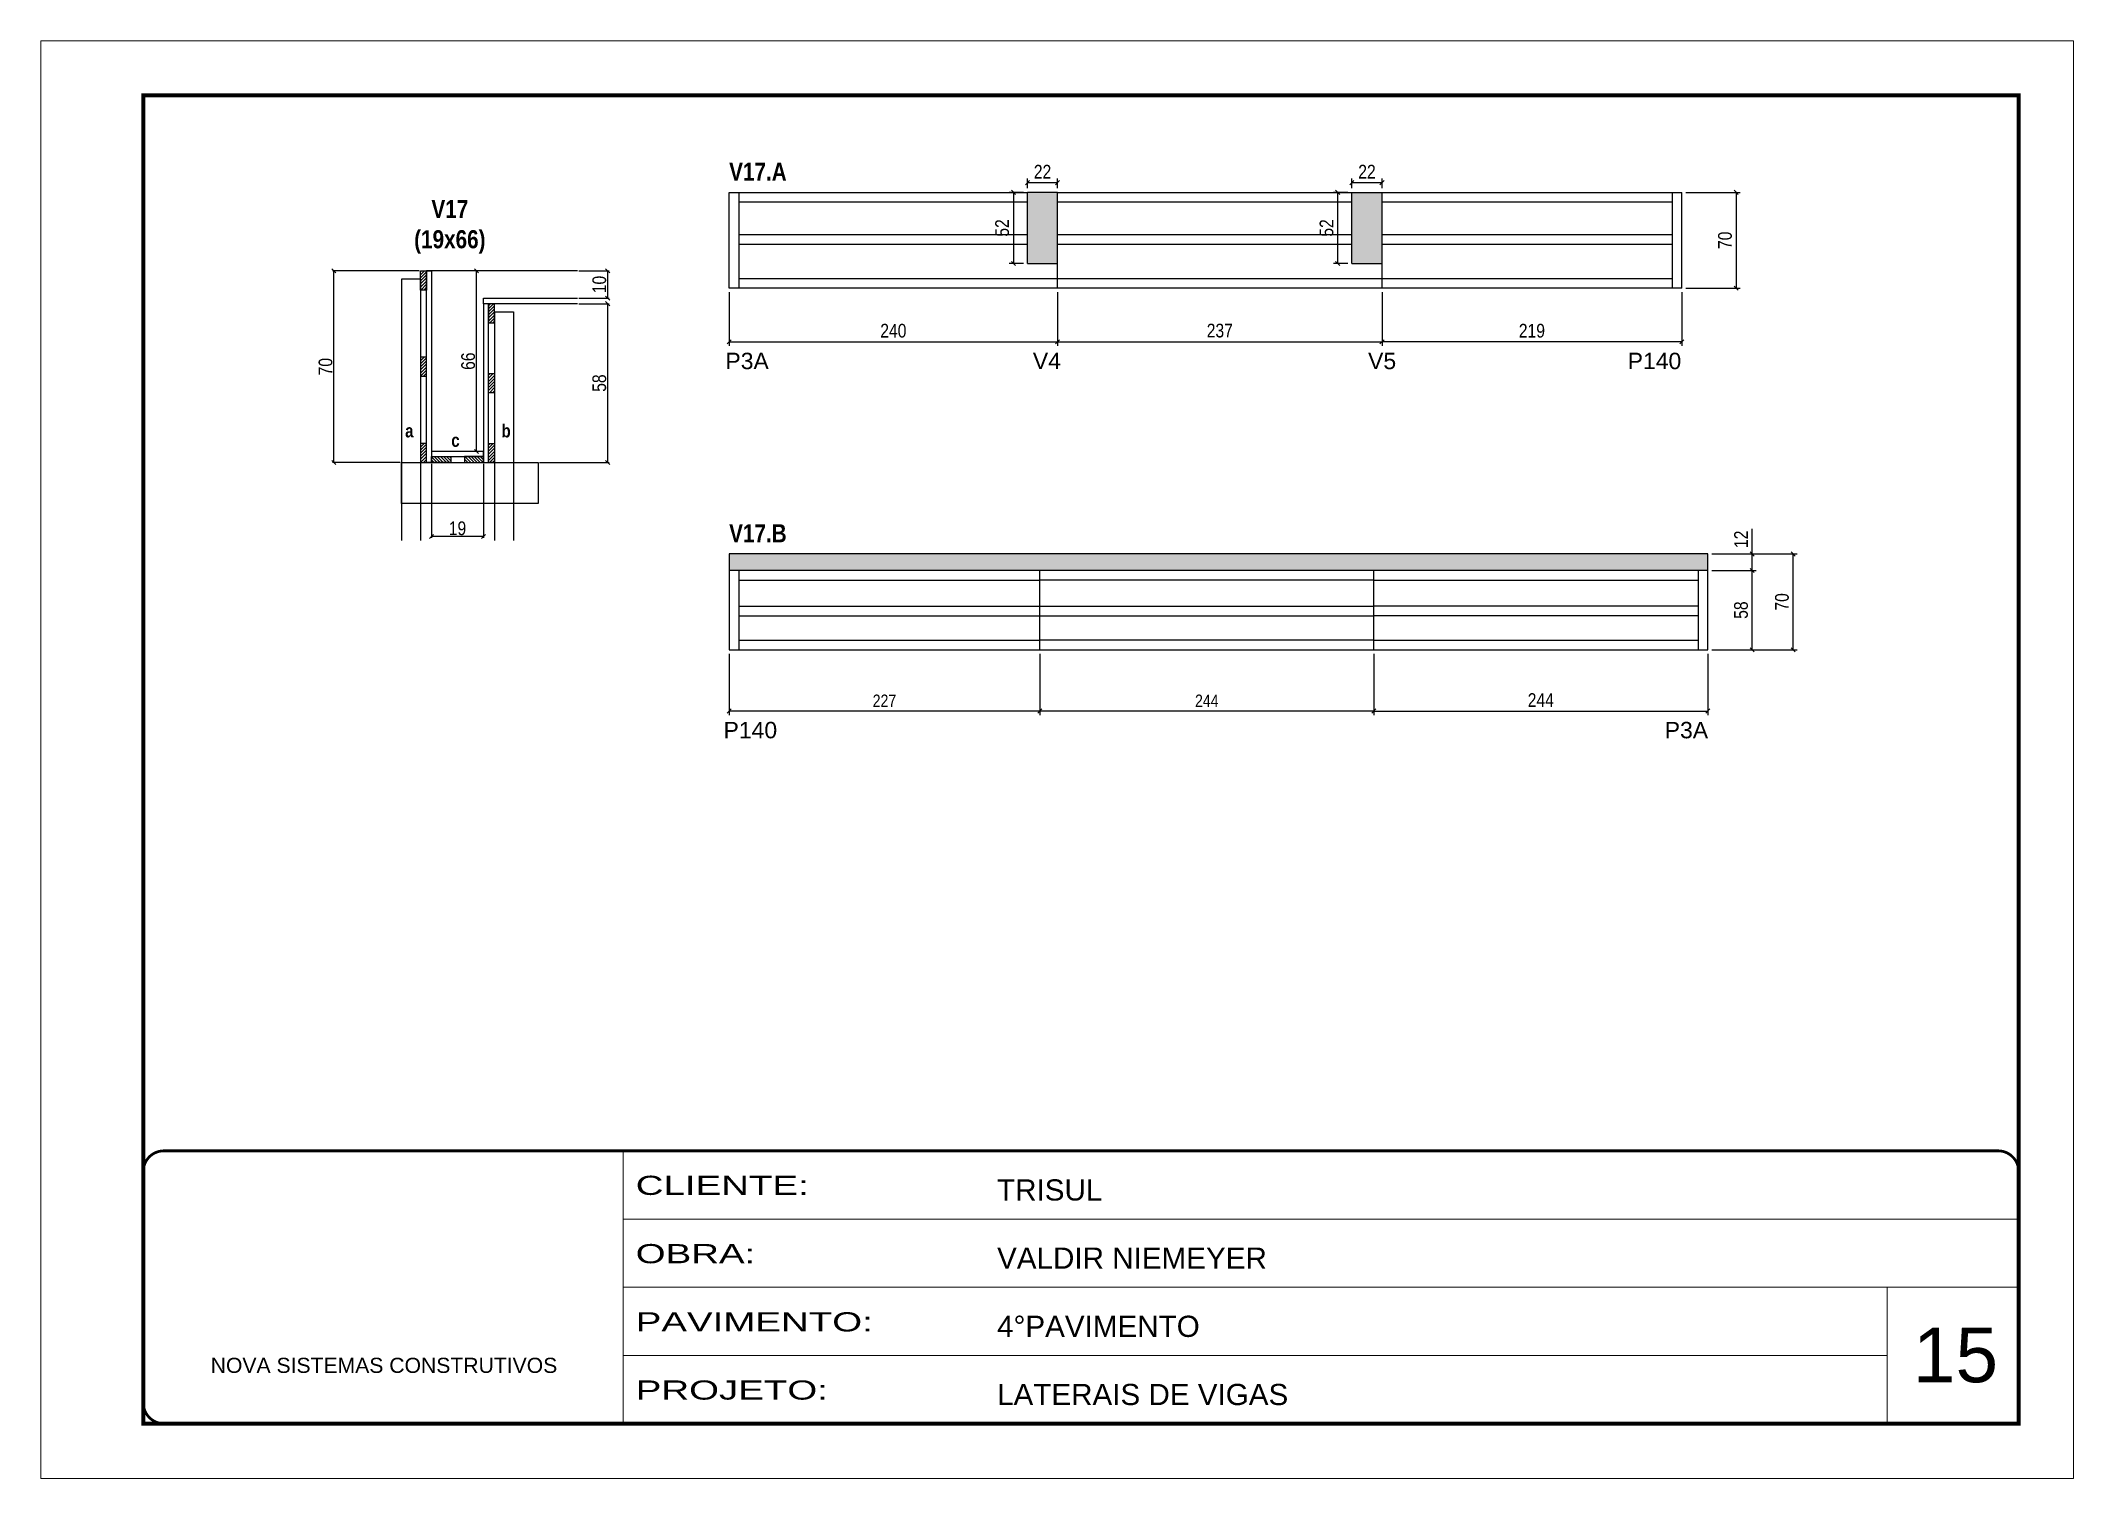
# Model space of a CAD drawing. Extents: x 3330 to 22105, y 1197 to 30204.
# Drawn here: x 16030 to 17515, y 25317 to 26367 of the extents above; entities that cross this region are included whole.
import ezdxf

# ---------------------------------------------------------------- set-up
doc = ezdxf.new("R2010")
doc.units = 0
doc.linetypes.add('CONTINUO', pattern=[0])
doc.linetypes.add('DASHED', pattern=[0.75, 0.5, -0.25])
for name, color, linetype in [('5', 5, 'Continuous'), ('COTA', 241, 'Continuous'), ('detalhes', 4, 'Continuous'), ('NOMENCLATURA', 7, 'Continuous'), ('Painéis', 200, 'Continuous'), ('SARR_2.2x7', 40, 'Continuous')]:
    doc.layers.add(name, color=color, linetype=linetype)
for name, color, linetype, lineweight in [('CARIMBO', 255, 'Continuous', 9), ('CONCRETO', 251, 'Continuous', 25), ('Folhas', 255, 'Continuous', 9), ('SARRAFO DE PRESSAO', 251, 'DASHED', 9)]:
    doc.layers.add(name, color=color, linetype=linetype, lineweight=lineweight)
doc.styles.add('ARIAL', font='arial.ttf')
doc.styles.add('COTA TECNICA', font='techl___.ttf', dxfattribs={"height": 10})
doc.styles.add('COTA TECNICA 2X', font='techl___.ttf', dxfattribs={"height": 10})
doc.styles.add('COTA TECNICA-50', font='techl___.ttf', dxfattribs={"height": 9})
doc.styles.get("Standard").update_dxf_attribs({"font": 'arial.ttf'})
doc.styles.add('TECNICA', font='techb___.ttf', dxfattribs={"height": 10})
doc.styles.add('Tecnologia', font='')
doc.styles.get('Tecnologia').set_extended_font_data('Forgotten Futurist')
doc.dimstyles.new('COTA PAINEL-50', dxfattribs={"dimtxt": 9, "dimasz": 3, "dimexe": 3, "dimexo": 3, "dimgap": 3, "dimtad": 1, "dimdec": 1, "dimzin": 12, "dimdsep": 46, "dimtxsty": 'COTA TECNICA-50', "dimblk1": 'OBLIQUE', "dimblk2": 'OBLIQUE', "dimsah": 1, "dimcen": 0.9, "dimclrd": 4, "dimclre": 4, "dimclrt": 240, "dimadec": 1, "dimazin": 3, "dimtfac": 1, "dimtdec": 1, "dimtmove": 0, "dimatfit": 3, "dimfxl": 1, "dimtolj": 1, "dimtzin": 12, "dimarcsym": 0})
doc.dimstyles.new('PAINEL', dxfattribs={"dimtxt": 10, "dimasz": 3, "dimexe": 3, "dimexo": 3, "dimgap": 3, "dimtad": 1, "dimdec": 1, "dimzin": 12, "dimdsep": 46, "dimtxsty": 'COTA TECNICA', "dimblk1": 'OBLIQUE', "dimblk2": 'OBLIQUE', "dimsah": 1, "dimcen": 0.9, "dimclrd": 4, "dimclre": 4, "dimclrt": 240, "dimadec": 1, "dimazin": 3, "dimtfac": 1, "dimtdec": 1, "dimtmove": 0, "dimatfit": 3, "dimfxl": 1, "dimtolj": 1, "dimtzin": 12, "dimarcsym": 0})
doc.dimstyles.new('SECAO', dxfattribs={"dimscale": 0.333333, "dimtxt": 5, "dimasz": 9, "dimexe": 3, "dimexo": 3, "dimgap": 3, "dimtad": 1, "dimdec": 1, "dimlfac": 0.5, "dimzin": 12, "dimdsep": 46, "dimtxsty": 'COTA TECNICA 2X', "dimblk1": 'OBLIQUE', "dimblk2": 'OBLIQUE', "dimsah": 1, "dimcen": 0.9, "dimclrd": 4, "dimclre": 4, "dimclrt": 240, "dimadec": 1, "dimazin": 3, "dimtfac": 1, "dimtdec": 1, "dimtmove": 0, "dimatfit": 3, "dimfxl": 1, "dimtolj": 1, "dimtzin": 12, "dimarcsym": 0})
pattern_1 = [(135, (49550.6596, -97452.8926), (-1.122532015, -1.122532015), [])]

msp = doc.modelspace()

# ---------------------------------------------------------------- texts
at = {"layer": '5', "linetype": 'Continuous'}
for s, p in [('P3A', (16529.82, 26127.48)), ('V4', (16754.42, 26127.48)), ('V5', (16999.33, 26127.48)), ('P140', (17188.98, 26127.48)), ('P140', (16528.46, 25857.88)), ('P3A', (17216.05, 25857.88))]:
    msp.add_text(s, height=12, rotation=359.99996, dxfattribs=at).set_placement(p)
at = {"layer": 'CARIMBO', "style": 'ARIAL'}
msp.add_text('15', height=40, dxfattribs=at).set_placement((17397.42, 25387.54))
at = {"layer": 'detalhes', "style": 'TECNICA'}
for s, p in [('a', (16295.82, 26077.65)), ('c', (16329.53, 26070.75)), ('b', (16366.21, 26077.64))]:
    msp.add_text(s, height=9.6, dxfattribs=at).set_placement(p)
at = {"layer": 'NOMENCLATURA', "style": 'TECNICA'}
for s, p in [('V17.A', (16532.54, 26265.1)), ('V17.B', (16532.54, 26001.01))]:
    msp.add_text(s, height=13.2, dxfattribs=at).set_placement(p)
at = {"layer": 'NOMENCLATURA', "insert": (16328.49, 26250.97), "char_height": 13.2, "attachment_point": 2, "style": 'TECNICA'}
msp.add_mtext_dynamic_manual_height_columns('V17\\P(19x66)', width=300.2766, gutter_width=1, heights=[0], dxfattribs=at)

# ---------------------------------------------------------------- blocks, each defined once
blk = doc.blocks.new('9999999999')
at = {"color": 30, "linetype": 'CONTINUO'}
for p, q in [((98564.6, 34230.2), (98564.6, 34429.4)), ((98564.6, 34379.6), (99584, 34379.6)), ((98564.6, 34329.8), (99488, 34329.8)), ((99584, 34329.8), (99488, 34329.8)), ((99488, 34329.8), (99488, 34230.2)), ((98564.6, 34280), (99488, 34280))]:
    blk.add_line(p, q, dxfattribs=at)
at = {"color": 30, "linetype": 'CONTINUO', "const_width": 2}
blk.add_lwpolyline([(99584, 34230.2), (99584, 34414.4, 0.414214), (99569, 34429.4), (98229, 34429.4, 0.414214), (98214, 34414.4), (98214, 34245.2, 0.414214), (98229, 34230.2), (99584, 34230.2)], format="xyb", dxfattribs=at)
at = {"layer": 'Folhas'}
blk.add_lwpolyline([(98139, 34190.2), (99624, 34190.2), (99624, 35240.2), (98139, 35240.2)], close=True, dxfattribs=at)
at = {"layer": 'Folhas', "color": 30, "const_width": 3}
blk.add_lwpolyline([(98214, 34230.2), (99584, 34230.2), (99584, 35200.2), (98214, 35200.2)], close=True, dxfattribs=at)
at = {"color": 7, "linetype": 'Continuous', "ltscale": 5, "style": 'ARIAL'}
for s, height, p in [('TRISUL', 15.48, (98837.7, 34393.1)), ('VALDIR NIEMEYER', 15.483, (98837.7, 34343.3)), ('4°PAVIMENTO', 15.483, (98837.7, 34293.5)), ('NOVA SISTEMAS CONSTRUTIVOS', 11.059, (98263.2, 34267.2)), ('LATERAIS DE VIGAS', 15.483, (98837.7, 34243.7))]:
    blk.add_text(s, height=height, dxfattribs=at).set_placement(p)
at = {"layer": 'Folhas', "color": 7, "style": 'Tecnologia', "width": 1.5}
for s, p in [('CLIENTE:', (98573.7, 34397.2)), ('OBRA:', (98573.7, 34347.3)), ('PAVIMENTO:', (98573.7, 34297.5)), ('PROJETO:', (98573.7, 34247.7))]:
    blk.add_text(s, height=14, dxfattribs=at).set_placement(p)
blk = doc.blocks.new('_Oblique')
at = {"color": 0, "linetype": 'ByBlock', "lineweight": -2}
blk.add_line((-0.5, -0.5), (0.5, 0.5), dxfattribs=at)
blk = doc.blocks.new('*D565')
at = {"layer": 'COTA', "color": 4, "lineweight": -2, "transparency": 16777216}
for p, q in [((16315.1, 26058.3), (16315.1, 26004.2)), ((16353.1, 26058.3), (16353.1, 26004.2)), ((16353.1, 26005.2), (16315.1, 26005.2))]:
    blk.add_line(p, q, dxfattribs=at)
at = {"layer": 'Defpoints', "color": 0, "transparency": 16777216}
for p in [(16315.1, 26059.3), (16353.1, 26059.3), (16315.1, 26005.2)]:
    blk.add_point(p, dxfattribs=at)
at = {"layer": 'COTA', "color": 4, "lineweight": -2, "transparency": 16777216, "xscale": 3, "yscale": 3, "zscale": 3, "rotation": 180}
blk.add_blockref('_Oblique', (16315.1, 26005.2), dxfattribs=at)
at = {"layer": 'COTA', "color": 4, "lineweight": -2, "transparency": 16777216, "xscale": 3, "yscale": 3, "zscale": 3}
blk.add_blockref('_Oblique', (16353.1, 26005.2), dxfattribs=at)
at = {"layer": 'COTA', "color": 240, "transparency": 16777216, "insert": (16334.1, 26011.2), "char_height": 10, "attachment_point": 5, "style": 'COTA TECNICA 2X'}
blk.add_mtext('\\A1;19', dxfattribs=at)
blk = doc.blocks.new('*D567')
at = {"layer": 'COTA', "color": 4, "lineweight": -2, "transparency": 16777216}
for p, q in [((16352.1, 26199.3), (16347, 26199.3)), ((16348, 26067.3), (16348, 26199.3)), ((16352.1, 26067.3), (16347, 26067.3))]:
    blk.add_line(p, q, dxfattribs=at)
at = {"layer": 'Defpoints', "color": 0, "transparency": 16777216}
for p in [(16348, 26199.3), (16353.1, 26199.3), (16353.1, 26067.3)]:
    blk.add_point(p, dxfattribs=at)
at = {"layer": 'COTA', "color": 4, "lineweight": -2, "transparency": 16777216, "xscale": 3, "yscale": 3, "zscale": 3}
for p, rotation in [((16348, 26199.3), 90), ((16348, 26067.3), 270)]:
    blk.add_blockref('_Oblique', p, dxfattribs=dict(at, rotation=rotation))
at = {"layer": 'COTA', "color": 240, "transparency": 16777216, "insert": (16341.9, 26133.3), "char_height": 10, "attachment_point": 5, "rotation": 90, "style": 'COTA TECNICA 2X'}
blk.add_mtext('\\A1;66', dxfattribs=at)
blk = doc.blocks.new('*D568')
at = {"layer": 'COTA', "color": 4, "lineweight": -2, "transparency": 16777216}
for p, q in [((16422.8, 26175.3), (16444.8, 26175.3)), ((16443.8, 26059.3), (16443.8, 26175.3)), ((16394, 26059.3), (16444.8, 26059.3))]:
    blk.add_line(p, q, dxfattribs=at)
at = {"layer": 'Defpoints', "color": 0, "transparency": 16777216}
for p in [(16421.8, 26175.3), (16443.8, 26175.3), (16393, 26059.3)]:
    blk.add_point(p, dxfattribs=at)
at = {"layer": 'COTA', "color": 4, "lineweight": -2, "transparency": 16777216, "xscale": 3, "yscale": 3, "zscale": 3}
for p, rotation in [((16443.8, 26175.3), 90), ((16443.8, 26059.3), 270)]:
    blk.add_blockref('_Oblique', p, dxfattribs=dict(at, rotation=rotation))
at = {"layer": 'COTA', "color": 240, "transparency": 16777216, "insert": (16437.7, 26117.3), "char_height": 10, "attachment_point": 5, "rotation": 90, "style": 'COTA TECNICA 2X'}
blk.add_mtext('\\A1;58', dxfattribs=at)
blk = doc.blocks.new('*D569')
at = {"layer": 'COTA', "color": 4, "lineweight": -2, "transparency": 16777216}
for p, q in [((16422.8, 26199.3), (16444.8, 26199.3)), ((16443.8, 26179.3), (16443.8, 26199.3)), ((16422.8, 26179.3), (16444.8, 26179.3))]:
    blk.add_line(p, q, dxfattribs=at)
at = {"layer": 'Defpoints', "color": 0, "transparency": 16777216}
for p in [(16421.8, 26199.3), (16443.8, 26199.3), (16421.8, 26179.3)]:
    blk.add_point(p, dxfattribs=at)
at = {"layer": 'COTA', "color": 4, "lineweight": -2, "transparency": 16777216, "xscale": 3, "yscale": 3, "zscale": 3}
for p, rotation in [((16443.8, 26199.3), 90), ((16443.8, 26179.3), 270)]:
    blk.add_blockref('_Oblique', p, dxfattribs=dict(at, rotation=rotation))
at = {"layer": 'COTA', "color": 240, "transparency": 16777216, "insert": (16437.7, 26189.3), "char_height": 10, "attachment_point": 5, "rotation": 90, "style": 'COTA TECNICA 2X'}
blk.add_mtext('\\A1;10', dxfattribs=at)
blk = doc.blocks.new('*D570')
at = {"layer": 'COTA', "color": 4, "linetype": 'ByBlock', "lineweight": -2, "transparency": 16777216}
for p, q in [((16532.5, 26183.6), (16532.5, 26144.4)), ((16772.5, 26183.6), (16772.5, 26144.4)), ((16532.5, 26147.4), (16772.5, 26147.4))]:
    blk.add_line(p, q, dxfattribs=at)
at = {"layer": 'Defpoints', "color": 0, "linetype": 'ByBlock', "transparency": 16777216}
for p in [(16532.5, 26186.6), (16772.5, 26186.6), (16772.5, 26147.4)]:
    blk.add_point(p, dxfattribs=at)
at = {"layer": 'COTA', "color": 4, "linetype": 'ByBlock', "lineweight": -2, "transparency": 16777216, "xscale": 3, "yscale": 3, "zscale": 3, "rotation": 180}
blk.add_blockref('_Oblique', (16532.5, 26147.4), dxfattribs=at)
at = {"layer": 'COTA', "color": 4, "linetype": 'ByBlock', "lineweight": -2, "transparency": 16777216, "xscale": 3, "yscale": 3, "zscale": 3}
blk.add_blockref('_Oblique', (16772.5, 26147.4), dxfattribs=at)
at = {"layer": 'COTA', "color": 240, "linetype": 'ByBlock', "transparency": 16777216, "insert": (16652.5, 26155.5), "char_height": 10, "attachment_point": 5, "style": 'COTA TECNICA'}
blk.add_mtext('\\A1;240', dxfattribs=at)
blk = doc.blocks.new('*D571')
at = {"layer": 'COTA', "color": 4, "linetype": 'ByBlock', "lineweight": -2, "transparency": 16777216}
for p, q in [((16772.5, 26183.6), (16772.5, 26144.4)), ((17009.5, 26183.6), (17009.5, 26144.4)), ((16772.5, 26147.4), (17009.5, 26147.4))]:
    blk.add_line(p, q, dxfattribs=at)
at = {"layer": 'Defpoints', "color": 0, "linetype": 'ByBlock', "transparency": 16777216}
for p in [(16772.5, 26186.6), (17009.5, 26186.6), (17009.5, 26147.4)]:
    blk.add_point(p, dxfattribs=at)
at = {"layer": 'COTA', "color": 4, "linetype": 'ByBlock', "lineweight": -2, "transparency": 16777216, "xscale": 3, "yscale": 3, "zscale": 3, "rotation": 180}
blk.add_blockref('_Oblique', (16772.5, 26147.4), dxfattribs=at)
at = {"layer": 'COTA', "color": 4, "linetype": 'ByBlock', "lineweight": -2, "transparency": 16777216, "xscale": 3, "yscale": 3, "zscale": 3}
blk.add_blockref('_Oblique', (17009.5, 26147.4), dxfattribs=at)
at = {"layer": 'COTA', "color": 240, "linetype": 'ByBlock', "transparency": 16777216, "insert": (16891, 26155.6), "char_height": 10, "attachment_point": 5, "style": 'COTA TECNICA'}
blk.add_mtext('\\A1;237', dxfattribs=at)
blk = doc.blocks.new('*D572')
at = {"layer": 'COTA', "color": 4, "linetype": 'ByBlock', "lineweight": -2, "transparency": 16777216}
for p, q in [((17009.5, 26183.6), (17009.5, 26144.4)), ((17228.5, 26183.6), (17228.5, 26144.4)), ((17228.5, 26147.4), (17009.5, 26147.4))]:
    blk.add_line(p, q, dxfattribs=at)
at = {"layer": 'Defpoints', "color": 0, "linetype": 'ByBlock', "transparency": 16777216}
for p in [(17009.5, 26186.6), (17228.5, 26186.6), (17009.5, 26147.4)]:
    blk.add_point(p, dxfattribs=at)
at = {"layer": 'COTA', "color": 4, "linetype": 'ByBlock', "lineweight": -2, "transparency": 16777216, "xscale": 3, "yscale": 3, "zscale": 3, "rotation": 180}
blk.add_blockref('_Oblique', (17009.5, 26147.4), dxfattribs=at)
at = {"layer": 'COTA', "color": 4, "linetype": 'ByBlock', "lineweight": -2, "transparency": 16777216, "xscale": 3, "yscale": 3, "zscale": 3}
blk.add_blockref('_Oblique', (17228.5, 26147.4), dxfattribs=at)
at = {"layer": 'COTA', "color": 240, "linetype": 'ByBlock', "transparency": 16777216, "insert": (17119, 26155.5), "char_height": 10, "attachment_point": 5, "style": 'COTA TECNICA'}
blk.add_mtext('\\A1;219', dxfattribs=at)
blk = doc.blocks.new('*D573')
at = {"layer": 'COTA', "color": 4, "linetype": 'ByBlock', "lineweight": -2, "transparency": 16777216}
for p, q in [((17231.5, 26256.6), (17271.2, 26256.6)), ((17268.2, 26256.6), (17268.2, 26186.6)), ((17231.5, 26186.6), (17271.2, 26186.6))]:
    blk.add_line(p, q, dxfattribs=at)
at = {"layer": 'Defpoints', "color": 0, "linetype": 'ByBlock', "transparency": 16777216}
for p in [(17228.5, 26256.6), (17228.5, 26186.6), (17268.2, 26186.6)]:
    blk.add_point(p, dxfattribs=at)
at = {"layer": 'COTA', "color": 4, "linetype": 'ByBlock', "lineweight": -2, "transparency": 16777216, "xscale": 3, "yscale": 3, "zscale": 3}
for p, rotation in [((17268.2, 26256.6), 90), ((17268.2, 26186.6), 270)]:
    blk.add_blockref('_Oblique', p, dxfattribs=dict(at, rotation=rotation))
at = {"layer": 'COTA', "color": 240, "linetype": 'ByBlock', "transparency": 16777216, "insert": (17260.1, 26221.6), "char_height": 10, "attachment_point": 5, "rotation": 90, "style": 'COTA TECNICA'}
blk.add_mtext('\\A1;70', dxfattribs=at)
blk = doc.blocks.new('*D574')
at = {"layer": 'COTA', "color": 4, "linetype": 'ByBlock', "lineweight": -2, "transparency": 16777216}
for p, q in [((16759.5, 25919.5), (16759.5, 25874.8)), ((17003.5, 25919.5), (17003.5, 25874.8)), ((17003.5, 25877.8), (16759.5, 25877.8))]:
    blk.add_line(p, q, dxfattribs=at)
at = {"layer": 'Defpoints', "color": 0, "linetype": 'ByBlock', "transparency": 16777216}
for p in [(16759.5, 25922.5), (17003.5, 25922.5), (16759.5, 25877.8)]:
    blk.add_point(p, dxfattribs=at)
at = {"layer": 'COTA', "color": 4, "linetype": 'ByBlock', "lineweight": -2, "transparency": 16777216, "xscale": 3, "yscale": 3, "zscale": 3, "rotation": 180}
blk.add_blockref('_Oblique', (16759.5, 25877.8), dxfattribs=at)
at = {"layer": 'COTA', "color": 4, "linetype": 'ByBlock', "lineweight": -2, "transparency": 16777216, "xscale": 3, "yscale": 3, "zscale": 3}
blk.add_blockref('_Oblique', (17003.5, 25877.8), dxfattribs=at)
at = {"layer": 'COTA', "color": 240, "linetype": 'ByBlock', "transparency": 16777216, "insert": (16881.5, 25885.3), "char_height": 9, "attachment_point": 5, "style": 'COTA TECNICA-50'}
blk.add_mtext('\\A1;244', dxfattribs=at)
blk = doc.blocks.new('*D575')
at = {"layer": 'COTA', "color": 4, "linetype": 'ByBlock', "lineweight": -2, "transparency": 16777216}
for p, q in [((16532.5, 25919.5), (16532.5, 25874.8)), ((16759.5, 25919.5), (16759.5, 25874.8)), ((16759.5, 25877.8), (16532.5, 25877.8))]:
    blk.add_line(p, q, dxfattribs=at)
at = {"layer": 'Defpoints', "color": 0, "linetype": 'ByBlock', "transparency": 16777216}
for p in [(16532.5, 25922.5), (16759.5, 25922.5), (16532.5, 25877.8)]:
    blk.add_point(p, dxfattribs=at)
at = {"layer": 'COTA', "color": 4, "linetype": 'ByBlock', "lineweight": -2, "transparency": 16777216, "xscale": 3, "yscale": 3, "zscale": 3, "rotation": 180}
blk.add_blockref('_Oblique', (16532.5, 25877.8), dxfattribs=at)
at = {"layer": 'COTA', "color": 4, "linetype": 'ByBlock', "lineweight": -2, "transparency": 16777216, "xscale": 3, "yscale": 3, "zscale": 3}
blk.add_blockref('_Oblique', (16759.5, 25877.8), dxfattribs=at)
at = {"layer": 'COTA', "color": 240, "linetype": 'ByBlock', "transparency": 16777216, "insert": (16646, 25885.3), "char_height": 9, "attachment_point": 5, "style": 'COTA TECNICA-50'}
blk.add_mtext('\\A1;227', dxfattribs=at)
blk = doc.blocks.new('*D576')
at = {"layer": 'COTA', "color": 4, "linetype": 'ByBlock', "lineweight": -2, "transparency": 16777216}
for p, q in [((17003.5, 25919.5), (17003.5, 25874.8)), ((17247.5, 25919.5), (17247.5, 25874.8)), ((17003.5, 25877.8), (17247.5, 25877.8))]:
    blk.add_line(p, q, dxfattribs=at)
at = {"layer": 'Defpoints', "color": 0, "linetype": 'ByBlock', "transparency": 16777216}
for p in [(17003.5, 25922.5), (17247.5, 25922.5), (17247.5, 25877.8)]:
    blk.add_point(p, dxfattribs=at)
at = {"layer": 'COTA', "color": 4, "linetype": 'ByBlock', "lineweight": -2, "transparency": 16777216, "xscale": 3, "yscale": 3, "zscale": 3, "rotation": 180}
blk.add_blockref('_Oblique', (17003.5, 25877.8), dxfattribs=at)
at = {"layer": 'COTA', "color": 4, "linetype": 'ByBlock', "lineweight": -2, "transparency": 16777216, "xscale": 3, "yscale": 3, "zscale": 3}
blk.add_blockref('_Oblique', (17247.5, 25877.8), dxfattribs=at)
at = {"layer": 'COTA', "color": 240, "linetype": 'ByBlock', "transparency": 16777216, "insert": (17125.5, 25885.8), "char_height": 10, "attachment_point": 5, "style": 'COTA TECNICA'}
blk.add_mtext('\\A1;244', dxfattribs=at)
blk = doc.blocks.new('*D577')
at = {"layer": 'COTA', "color": 4, "linetype": 'ByBlock', "lineweight": -2, "transparency": 16777216}
for p, q in [((17250.5, 25980.5), (17282.9, 25980.5)), ((17279.9, 25922.5), (17279.9, 25980.5)), ((17250.5, 25922.5), (17282.9, 25922.5))]:
    blk.add_line(p, q, dxfattribs=at)
at = {"layer": 'Defpoints', "color": 0, "linetype": 'ByBlock', "transparency": 16777216}
for p in [(17247.5, 25980.5), (17279.9, 25980.5), (17247.5, 25922.5)]:
    blk.add_point(p, dxfattribs=at)
at = {"layer": 'COTA', "color": 4, "linetype": 'ByBlock', "lineweight": -2, "transparency": 16777216, "xscale": 3, "yscale": 3, "zscale": 3}
for p, rotation in [((17279.9, 25980.5), 90), ((17279.9, 25922.5), 270)]:
    blk.add_blockref('_Oblique', p, dxfattribs=dict(at, rotation=rotation))
at = {"layer": 'COTA', "color": 240, "linetype": 'ByBlock', "transparency": 16777216, "insert": (17271.8, 25951.5), "char_height": 10, "attachment_point": 5, "rotation": 90, "style": 'COTA TECNICA'}
blk.add_mtext('\\A1;58', dxfattribs=at)
blk = doc.blocks.new('*D578')
at = {"layer": 'COTA', "color": 4, "linetype": 'ByBlock', "lineweight": -2, "transparency": 16777216}
for p, q in [((17279.9, 25992.5), (17279.9, 26010.8)), ((17250.5, 25992.5), (17282.9, 25992.5)), ((17279.9, 25980.5), (17279.9, 25992.5)), ((17250.5, 25980.5), (17282.9, 25980.5))]:
    blk.add_line(p, q, dxfattribs=at)
at = {"layer": 'Defpoints', "color": 0, "linetype": 'ByBlock', "transparency": 16777216}
for p in [(17247.5, 25992.5), (17279.9, 25992.5), (17247.5, 25980.5)]:
    blk.add_point(p, dxfattribs=at)
at = {"layer": 'COTA', "color": 4, "linetype": 'ByBlock', "lineweight": -2, "transparency": 16777216, "xscale": 3, "yscale": 3, "zscale": 3}
for p, rotation in [((17279.9, 25992.5), 90), ((17279.9, 25980.5), 270)]:
    blk.add_blockref('_Oblique', p, dxfattribs=dict(at, rotation=rotation))
at = {"layer": 'COTA', "color": 240, "linetype": 'ByBlock', "transparency": 16777216, "insert": (17271.8, 26003.2), "char_height": 10, "attachment_point": 5, "rotation": 90, "style": 'COTA TECNICA'}
blk.add_mtext('\\A1;12', dxfattribs=at)
blk = doc.blocks.new('*D579')
at = {"layer": 'COTA', "color": 4, "linetype": 'ByBlock', "lineweight": -2, "transparency": 16777216}
for p, q in [((17250.5, 25992.5), (17312.8, 25992.5)), ((17309.8, 25922.5), (17309.8, 25992.5)), ((17250.5, 25922.5), (17312.8, 25922.5))]:
    blk.add_line(p, q, dxfattribs=at)
at = {"layer": 'Defpoints', "color": 0, "linetype": 'ByBlock', "transparency": 16777216}
for p in [(17247.5, 25992.5), (17309.8, 25992.5), (17247.5, 25922.5)]:
    blk.add_point(p, dxfattribs=at)
at = {"layer": 'COTA', "color": 4, "linetype": 'ByBlock', "lineweight": -2, "transparency": 16777216, "xscale": 3, "yscale": 3, "zscale": 3}
for p, rotation in [((17309.8, 25992.5), 90), ((17309.8, 25922.5), 270)]:
    blk.add_blockref('_Oblique', p, dxfattribs=dict(at, rotation=rotation))
at = {"layer": 'COTA', "color": 240, "linetype": 'ByBlock', "transparency": 16777216, "insert": (17301.7, 25957.5), "char_height": 10, "attachment_point": 5, "rotation": 90, "style": 'COTA TECNICA'}
blk.add_mtext('\\A1;70', dxfattribs=at)
blk = doc.blocks.new('*D580')
at = {"layer": 'COTA', "color": 4, "linetype": 'ByBlock', "lineweight": -2, "transparency": 16777216}
for p, q in [((16984.5, 26256.6), (16974.1, 26256.6)), ((16977.1, 26256.6), (16977.1, 26204.6)), ((16984.5, 26204.6), (16974.1, 26204.6))]:
    blk.add_line(p, q, dxfattribs=at)
at = {"layer": 'Defpoints', "color": 0, "linetype": 'ByBlock', "transparency": 16777216}
for p in [(16987.5, 26256.6), (16977.1, 26204.6), (16987.5, 26204.6)]:
    blk.add_point(p, dxfattribs=at)
at = {"layer": 'COTA', "color": 4, "linetype": 'ByBlock', "lineweight": -2, "transparency": 16777216, "xscale": 3, "yscale": 3, "zscale": 3}
for p, rotation in [((16977.1, 26256.6), 90), ((16977.1, 26204.6), 270)]:
    blk.add_blockref('_Oblique', p, dxfattribs=dict(at, rotation=rotation))
at = {"layer": 'COTA', "color": 240, "linetype": 'ByBlock', "transparency": 16777216, "insert": (16969, 26230.6), "char_height": 10, "attachment_point": 5, "rotation": 90, "style": 'COTA TECNICA'}
blk.add_mtext('\\A1;52', dxfattribs=at)
blk = doc.blocks.new('*D581')
at = {"layer": 'COTA', "color": 4, "linetype": 'ByBlock', "lineweight": -2, "transparency": 16777216}
for p, q in [((16747.5, 26256.6), (16737.2, 26256.6)), ((16740.2, 26256.6), (16740.2, 26204.6)), ((16747.5, 26204.6), (16737.2, 26204.6))]:
    blk.add_line(p, q, dxfattribs=at)
at = {"layer": 'Defpoints', "color": 0, "linetype": 'ByBlock', "transparency": 16777216}
for p in [(16750.5, 26256.6), (16740.2, 26204.6), (16750.5, 26204.6)]:
    blk.add_point(p, dxfattribs=at)
at = {"layer": 'COTA', "color": 4, "linetype": 'ByBlock', "lineweight": -2, "transparency": 16777216, "xscale": 3, "yscale": 3, "zscale": 3}
for p, rotation in [((16740.2, 26256.6), 90), ((16740.2, 26204.6), 270)]:
    blk.add_blockref('_Oblique', p, dxfattribs=dict(at, rotation=rotation))
at = {"layer": 'COTA', "color": 240, "linetype": 'ByBlock', "transparency": 16777216, "insert": (16732, 26230.6), "char_height": 10, "attachment_point": 5, "rotation": 90, "style": 'COTA TECNICA'}
blk.add_mtext('\\A1;52', dxfattribs=at)
blk = doc.blocks.new('*D582')
at = {"layer": 'COTA', "color": 4, "linetype": 'ByBlock', "lineweight": -2, "transparency": 16777216}
for p, q in [((16750.5, 26259.6), (16750.5, 26266.7)), ((16750.5, 26263.7), (16772.5, 26263.7)), ((16772.5, 26259.6), (16772.5, 26266.7))]:
    blk.add_line(p, q, dxfattribs=at)
at = {"layer": 'Defpoints', "color": 0, "linetype": 'ByBlock', "transparency": 16777216}
for p in [(16750.5, 26256.6), (16772.5, 26263.7), (16772.5, 26256.6)]:
    blk.add_point(p, dxfattribs=at)
at = {"layer": 'COTA', "color": 4, "linetype": 'ByBlock', "lineweight": -2, "transparency": 16777216, "xscale": 3, "yscale": 3, "zscale": 3, "rotation": 180}
blk.add_blockref('_Oblique', (16750.5, 26263.7), dxfattribs=at)
at = {"layer": 'COTA', "color": 4, "linetype": 'ByBlock', "lineweight": -2, "transparency": 16777216, "xscale": 3, "yscale": 3, "zscale": 3}
blk.add_blockref('_Oblique', (16772.5, 26263.7), dxfattribs=at)
at = {"layer": 'COTA', "color": 240, "linetype": 'ByBlock', "transparency": 16777216, "insert": (16761.5, 26271.7), "char_height": 10, "attachment_point": 5, "style": 'COTA TECNICA'}
blk.add_mtext('\\A1;22', dxfattribs=at)
blk = doc.blocks.new('*D583')
at = {"layer": 'COTA', "color": 4, "linetype": 'ByBlock', "lineweight": -2, "transparency": 16777216}
for p, q in [((16987.5, 26259.6), (16987.5, 26266.7)), ((16987.5, 26263.7), (17009.5, 26263.7)), ((17009.5, 26259.6), (17009.5, 26266.7))]:
    blk.add_line(p, q, dxfattribs=at)
at = {"layer": 'Defpoints', "color": 0, "linetype": 'ByBlock', "transparency": 16777216}
for p in [(16987.5, 26256.6), (17009.5, 26263.7), (17009.5, 26256.6)]:
    blk.add_point(p, dxfattribs=at)
at = {"layer": 'COTA', "color": 4, "linetype": 'ByBlock', "lineweight": -2, "transparency": 16777216, "xscale": 3, "yscale": 3, "zscale": 3, "rotation": 180}
blk.add_blockref('_Oblique', (16987.5, 26263.7), dxfattribs=at)
at = {"layer": 'COTA', "color": 4, "linetype": 'ByBlock', "lineweight": -2, "transparency": 16777216, "xscale": 3, "yscale": 3, "zscale": 3}
blk.add_blockref('_Oblique', (17009.5, 26263.7), dxfattribs=at)
at = {"layer": 'COTA', "color": 240, "linetype": 'ByBlock', "transparency": 16777216, "insert": (16998.5, 26271.7), "char_height": 10, "attachment_point": 5, "style": 'COTA TECNICA'}
blk.add_mtext('\\A1;22', dxfattribs=at)
blk = doc.blocks.new('*D1880')
at = {"layer": 'COTA', "color": 4, "lineweight": -2, "transparency": 16777216}
for p, q in [((16306.1, 26199.3), (16242.8, 26199.3)), ((16243.8, 26059.3), (16243.8, 26199.3)), ((16292.1, 26059.3), (16242.8, 26059.3))]:
    blk.add_line(p, q, dxfattribs=at)
at = {"layer": 'Defpoints', "color": 0, "transparency": 16777216}
for p in [(16243.8, 26199.3), (16307.1, 26199.3), (16293.1, 26059.3)]:
    blk.add_point(p, dxfattribs=at)
at = {"layer": 'COTA', "color": 4, "lineweight": -2, "transparency": 16777216, "xscale": 3, "yscale": 3, "zscale": 3}
for p, rotation in [((16243.8, 26199.3), 90), ((16243.8, 26059.3), 270)]:
    blk.add_blockref('_Oblique', p, dxfattribs=dict(at, rotation=rotation))
at = {"layer": 'COTA', "color": 240, "transparency": 16777216, "insert": (16237.7, 26129.3), "char_height": 10, "attachment_point": 5, "rotation": 90, "style": 'COTA TECNICA 2X'}
blk.add_mtext('\\A1;70', dxfattribs=at)

# ---------------------------------------------------------------- dimensions: what is measured, and where the dimension line sits
at = {"layer": 'COTA', "linetype": 'ByBlock'}
for base, p1, p2, picture, middle in [((16772.54, 26263.66), (16750.54, 26256.58), (16772.54, 26256.58), '*D582', (16761.54, 26271.66)), ((17009.54, 26263.66), (16987.54, 26256.58), (17009.54, 26256.58), '*D583', (16998.54, 26271.66)), ((16772.54, 26147.37), (16532.54, 26186.58), (16772.54, 26186.58), '*D570', (16652.54, 26155.48)), ((17009.54, 26147.37), (16772.54, 26186.58), (17009.54, 26186.58), '*D571', (16891.04, 26155.59)), ((17247.54, 25877.78), (17003.54, 25922.49), (17247.54, 25922.49), '*D576', (17125.54, 25885.85))]:
    dim = msp.add_linear_dim(base=base, p1=p1, p2=p2, dimstyle='PAINEL', dxfattribs=at)
    dim.commit()
    dim.dimension.update_dxf_attribs({"geometry": picture, "text_midpoint": middle})
for base, p1, p2, angle, picture, middle in [((16740.16, 26204.58), (16750.54, 26256.58), (16750.54, 26204.58), 90, '*D581', (16732.05, 26230.58)), ((16977.15, 26204.58), (16987.54, 26256.58), (16987.54, 26204.58), 90, '*D580', (16969.04, 26230.58)), ((17268.24, 26186.58), (17228.54, 26256.58), (17228.54, 26186.58), 90, '*D573', (17260.14, 26221.58)), ((17009.54, 26147.37), (17228.54, 26186.58), (17009.54, 26186.58), 180, '*D572', (17119.04, 26155.46)), ((17279.9, 25992.49), (17247.54, 25980.49), (17247.54, 25992.49), 90, '*D578', (17271.84, 26003.15)), ((17309.8, 25992.49), (17247.54, 25922.49), (17247.54, 25992.49), 90, '*D579', (17301.7, 25957.49)), ((17279.9, 25980.49), (17247.54, 25922.49), (17247.54, 25980.49), 90, '*D577', (17271.76, 25951.49))]:
    dim = msp.add_linear_dim(base=base, p1=p1, p2=p2, angle=angle, dimstyle='PAINEL', dxfattribs=at)
    dim.commit()
    dim.dimension.update_dxf_attribs({"geometry": picture, "text_midpoint": middle})
at = {"layer": 'COTA'}
for base, p1, p2, picture, middle in [((16243.78, 26199.28), (16293.12, 26059.28), (16307.12, 26199.28), '*D1880', (16237.68, 26129.28)), ((16348.05, 26199.28), (16353.12, 26067.28), (16353.12, 26199.28), '*D567', (16341.95, 26133.28)), ((16443.79, 26199.28), (16421.82, 26179.28), (16421.82, 26199.28), '*D569', (16437.69, 26189.28)), ((16443.79, 26175.28), (16392.97, 26059.28), (16421.82, 26175.28), '*D568', (16437.66, 26117.28))]:
    dim = msp.add_linear_dim(base=base, p1=p1, p2=p2, angle=90, dimstyle='SECAO', dxfattribs=at)
    dim.commit()
    dim.dimension.update_dxf_attribs({"geometry": picture, "text_midpoint": middle})
dim = msp.add_linear_dim(base=(16315.12, 26005.15), p1=(16353.12, 26059.28), p2=(16315.12, 26059.28), angle=180, dimstyle='SECAO', dxfattribs=at)
dim.commit()
dim.dimension.update_dxf_attribs({"geometry": '*D565', "text_midpoint": (16334.12, 26005.15), "dimtype": 160})
at = {"layer": 'COTA', "linetype": 'ByBlock'}
dim = msp.add_linear_dim(base=(16532.54, 25877.78), p1=(16759.54, 25922.49), p2=(16532.54, 25922.49), angle=180, dimstyle='COTA PAINEL-50', override={"dimarcsym": 1}, dxfattribs=at)
dim.commit()
dim.dimension.update_dxf_attribs({"geometry": '*D575', "text_midpoint": (16646.04, 25885.34)})
dim = msp.add_linear_dim(base=(16759.54, 25877.78), p1=(17003.54, 25922.49), p2=(16759.54, 25922.49), dimstyle='COTA PAINEL-50', override={"dimarcsym": 1}, dxfattribs=at)
dim.commit()
dim.dimension.update_dxf_attribs({"geometry": '*D574', "text_midpoint": (16881.54, 25885.34)})

# ---------------------------------------------------------------- hatches: boundary and pattern name
at = {"layer": 'COTA', "linetype": 'ByBlock'}
h = msp.add_hatch(dxfattribs=at)
h.set_pattern_fill('AR-CONC', color=256, scale=0.03)
h.set_pattern_definition([(50, (-116202.374, -5109.4485), (5.46554007, -0.47817257), [0.5715, -6.2865]), (355, (-116202.374, -5109.4485), (-1.05730264, 5.73170536), [0.4572, -5.02921753]), (100.4514447, (-116201.9187, -5109.4883), (4.40823741, 5.25353256), [0.48570026, -5.34270734]), (46.1842, (-116202.374, -5107.9245), (8.13237123, -1.26126984), [0.85725, -9.42975]), (96.6355576, (-116201.6965, -5108.0296), (7.122124, 7.42278374), [0.7285507, -8.01406824]), (351.184151, (-116202.374, -5107.9245), (7.122124, 7.42278374), [0.685799, -7.54379196]), (21, (-116201.612, -5108.3055), (4.54843174, -3.06795595), [0.5715, -6.2865]), (326, (-116201.612, -5108.3055), (1.85406085, 5.52563898), [0.4572, -5.0292]), (71.451445, (-116201.233, -5108.561), (6.40249258, 2.45768307), [0.48570026, -5.34269813]), (37.5, (-116202.3742, -5109.4485), (0.092658098, 2.536651166), [0, -4.96824, 0, -5.1054, 0, -5.04825]), (7.5, (-116202.3742, -5109.4485), (2.004589875, 3.005417245), [0, -2.91084, 0, -4.85394, 0, -1.92405]), (327.5, (-116204.0734, -5109.4485), (4.067717855, -0.17186232), [0, -1.905, 0, -5.9436, 0, -7.8867]), (317.5, (-116204.8354, -5109.4485), (4.44387544, 0.76279473), [0, -2.4765, 0, -3.94716, 0, -5.6007])])
h.paths.add_polyline_path([(16772.54, 26256.58), (16750.54, 26256.58), (16750.54, 26204.58), (16772.54, 26204.58)])
h.paths.add_polyline_path([(16987.54, 26204.58), (17009.54, 26204.58), (17009.54, 26256.58), (16987.54, 26256.58)])
h = msp.add_hatch(dxfattribs=at)
h.set_pattern_fill('AR-CONC', color=256, scale=0.03)
h.set_pattern_definition([(50, (-117787.374, -1973.6146), (5.46554007, -0.47817257), [0.5715, -6.2865]), (355, (-117787.374, -1973.6146), (-1.05730264, 5.73170536), [0.4572, -5.02921753]), (100.4514447, (-117786.9187, -1973.6544), (4.40823741, 5.25353256), [0.48570026, -5.34270734]), (46.1842, (-117787.374, -1972.0906), (8.13237123, -1.26126984), [0.85725, -9.42975]), (96.6355576, (-117786.6965, -1972.196), (7.122124, 7.42278374), [0.7285507, -8.01406824]), (351.184151, (-117787.374, -1972.0906), (7.122124, 7.42278374), [0.685799, -7.54379196]), (21, (-117786.612, -1972.4716), (4.54843174, -3.06795595), [0.5715, -6.2865]), (326, (-117786.612, -1972.4716), (1.85406085, 5.52563898), [0.4572, -5.0292]), (71.451445, (-117786.233, -1972.727), (6.40249258, 2.45768307), [0.48570026, -5.34269813]), (37.5, (-117787.3742, -1973.6146), (0.092658098, 2.536651166), [0, -4.96824, 0, -5.1054, 0, -5.04825]), (7.5, (-117787.3742, -1973.6146), (2.004589875, 3.005417245), [0, -2.91084, 0, -4.85394, 0, -1.92405]), (327.5, (-117789.0734, -1973.6146), (4.067717855, -0.17186232), [0, -1.905, 0, -5.9436, 0, -7.8867]), (317.5, (-117789.8354, -1973.6146), (4.44387544, 0.76279473), [0, -2.4765, 0, -3.94716, 0, -5.6007])])
h.paths.add_polyline_path([(17247.54, 25980.49), (17247.54, 25992.49), (16532.54, 25992.49), (16532.54, 25980.49)])
at = {"layer": 'SARR_2.2x7'}
h = msp.add_hatch(dxfattribs=at)
h.set_pattern_fill('ANSI31', color=256, scale=0.5)
h.set_pattern_definition([(45, (-107165.4487, -6919.0615), (-1.122532015, 1.122532015), [])])
h.paths.add_polyline_path([(16307.12, 26199.28), (16311.52, 26199.28), (16311.52, 26185.28), (16307.12, 26185.28)])
h = msp.add_hatch(dxfattribs=at)
h.set_pattern_fill('ANSI31', color=256, scale=0.5)
h.set_pattern_definition([(45, (-107155.4487, -6943.0615), (-1.122532015, 1.122532015), [])])
h.paths.add_polyline_path([(16361.12, 26175.28), (16356.72, 26175.28), (16356.72, 26161.28), (16361.12, 26161.28)])
h = msp.add_hatch(dxfattribs=at)
h.set_pattern_fill('ANSI31', color=256, scale=0.5)
h.set_pattern_definition([(45, (-107165.4487, -6892.0615), (-1.122532015, 1.122532015), [])])
h.paths.add_polyline_path([(16307.12, 26122.28), (16311.52, 26122.28), (16311.52, 26136.28), (16307.12, 26136.28)])
h = msp.add_hatch(dxfattribs=at)
h.set_pattern_fill('ANSI31', color=256, scale=0.5)
h.set_pattern_definition([(45, (-107155.4487, -6904.0615), (-1.122532015, 1.122532015), [])])
h.paths.add_polyline_path([(16361.12, 26110.28), (16356.72, 26110.28), (16356.72, 26124.28), (16361.12, 26124.28)])
h = msp.add_hatch(dxfattribs=at)
h.set_pattern_fill('ANSI31', color=256, scale=0.5)
h.set_pattern_definition([(45, (-107165.4487, -6955.0615), (-1.122532015, 1.122532015), [])])
h.paths.add_polyline_path([(16307.12, 26059.28), (16311.52, 26059.28), (16311.52, 26073.28), (16307.12, 26073.28)])
h = msp.add_hatch(dxfattribs=at)
h.set_pattern_fill('ANSI31', color=256, scale=0.5, angle=90)
h.set_pattern_definition(pattern_1)
h.paths.add_polyline_path([(16315.12, 26063.68), (16315.12, 26059.28), (16329.12, 26059.28), (16329.12, 26063.68)])
h = msp.add_hatch(dxfattribs=at)
h.set_pattern_fill('ANSI31', color=256, scale=0.5, angle=90)
h.set_pattern_definition(pattern_1)
h.paths.add_polyline_path([(16353.12, 26063.68), (16353.12, 26059.28), (16339.12, 26059.28), (16339.12, 26063.68)])
h = msp.add_hatch(dxfattribs=at)
h.set_pattern_fill('ANSI31', color=256, scale=0.5)
h.set_pattern_definition([(45, (-107155.4487, -6955.0615), (-1.122532015, 1.122532015), [])])
h.paths.add_polyline_path([(16361.12, 26059.28), (16356.72, 26059.28), (16356.72, 26073.28), (16361.12, 26073.28)])

# ---------------------------------------------------------------- linework, layer by layer
for p, q in [((16307.12, 26193.28), (16293.12, 26193.28)), ((16293.12, 26193.28), (16293.12, 26002.25)), ((16307.12, 26193.28), (16307.12, 26002.25)), ((16361.12, 26169.28), (16375.12, 26169.28)), ((16361.12, 26169.28), (16361.12, 26002.25)), ((16375.12, 26169.28), (16375.12, 26002.25))]:
    msp.add_line(p, q)
at = {"linetype": 'Continuous'}
msp.add_lwpolyline([(16392.97, 26029.28), (16293.12, 26029.28), (16293.12, 26059.28), (16392.97, 26059.28)], close=True, dxfattribs=at)
at = {"layer": 'CONCRETO', "linetype": 'Continuous'}
msp.add_line((16421.82, 26199.28), (16311.52, 26199.28), dxfattribs=at)
at = {"layer": 'COTA', "linetype": 'ByBlock'}
for p, q in [((16772.54, 26256.58), (16750.54, 26256.58)), ((16987.54, 26256.58), (17009.54, 26256.58)), ((17247.54, 25992.49), (16532.54, 25992.49)), ((16532.54, 25992.49), (16532.54, 25980.49)), ((17247.54, 25980.49), (17247.54, 25992.49))]:
    msp.add_line(p, q, dxfattribs=at)
at = {"layer": 'Painéis', "linetype": 'Continuous'}
for p, q in [((16532.54, 26186.58), (16532.54, 26256.58)), ((16532.54, 26256.58), (16750.54, 26256.58)), ((16750.54, 26204.58), (16750.54, 26256.58)), ((16772.54, 26256.58), (16987.54, 26256.58)), ((16772.54, 26186.58), (16772.54, 26256.58)), ((16987.54, 26204.58), (16987.54, 26256.58)), ((17009.54, 26256.58), (17228.54, 26256.58)), ((17009.54, 26186.58), (17009.54, 26256.58)), ((17228.54, 26186.58), (17228.54, 26256.58)), ((16750.54, 26204.58), (16772.54, 26204.58)), ((16987.54, 26204.58), (17009.54, 26204.58)), ((17228.54, 26186.58), (16532.54, 26186.58)), ((16532.54, 25980.49), (16532.54, 25922.49)), ((17247.54, 25980.49), (16532.54, 25980.49)), ((16759.54, 25922.49), (16759.54, 25980.49)), ((17003.54, 25922.49), (17003.54, 25980.49)), ((17247.54, 25922.49), (17247.54, 25980.49)), ((16532.54, 25922.49), (17247.54, 25922.49))]:
    msp.add_line(p, q, dxfattribs=at)
for points in [[(16311.52, 26059.28), (16311.52, 26199.28), (16315.12, 26199.28), (16315.12, 26059.28)], [(16356.72, 26059.28), (16356.72, 26175.28), (16353.12, 26175.28), (16353.12, 26059.28)], [(16353.12, 26067.28), (16315.12, 26067.28), (16315.12, 26063.68), (16353.12, 26063.68)]]:
    msp.add_lwpolyline(points, close=True, dxfattribs=at)
at = {"layer": 'Painéis', "linetype": 'Continuous', "elevation": 0}
msp.add_lwpolyline([(16421.82, 26175.28), (16353.12, 26175.28), (16353.12, 26179.28), (16421.82, 26179.28)], dxfattribs=at)
at = {"layer": 'SARR_2.2x7', "linetype": 'Continuous'}
for p, q in [((16539.54, 26256.58), (16539.54, 26186.58)), ((17221.54, 26256.58), (17221.54, 26186.58)), ((16539.54, 26249.58), (16750.54, 26249.58)), ((16772.54, 26249.58), (16987.54, 26249.58)), ((17009.54, 26249.58), (17221.54, 26249.58)), ((16539.54, 26225.78), (16750.54, 26225.78)), ((16772.54, 26225.78), (16987.54, 26225.78)), ((17009.54, 26225.78), (17221.54, 26225.78)), ((16539.54, 26218.78), (16750.54, 26218.78)), ((16772.54, 26218.78), (16987.54, 26218.78)), ((17009.54, 26218.78), (17221.54, 26218.78)), ((16539.54, 26193.58), (16772.54, 26193.58)), ((16772.54, 26193.58), (17009.54, 26193.58)), ((17009.54, 26193.58), (17221.54, 26193.58)), ((16539.54, 25980.49), (16539.54, 25922.49)), ((16539.54, 25973.49), (16759.54, 25973.49)), ((17003.54, 25973.49), (16759.54, 25973.49)), ((17003.54, 25973.49), (17240.54, 25973.49)), ((17240.54, 25980.49), (17240.54, 25922.49)), ((16539.54, 25954.37), (16759.54, 25954.37)), ((16539.54, 25947.37), (16759.54, 25947.37)), ((16759.54, 25954.37), (17003.54, 25954.37)), ((16759.54, 25947.37), (17003.54, 25947.37)), ((17240.54, 25954.37), (17003.54, 25954.37)), ((17240.54, 25947.37), (17003.54, 25947.37)), ((16539.54, 25929.49), (16759.54, 25929.49)), ((17003.54, 25929.49), (16759.54, 25929.49)), ((17003.54, 25929.49), (17240.54, 25929.49))]:
    msp.add_line(p, q, dxfattribs=at)
at = {"layer": 'SARR_2.2x7'}
for points in [[(16307.12, 26185.28), (16307.12, 26199.28), (16311.52, 26199.28), (16311.52, 26185.28)], [(16361.12, 26161.28), (16361.12, 26175.28), (16356.72, 26175.28), (16356.72, 26161.28)], [(16307.12, 26136.28), (16307.12, 26122.28), (16311.52, 26122.28), (16311.52, 26136.28)], [(16361.12, 26124.28), (16361.12, 26110.28), (16356.72, 26110.28), (16356.72, 26124.28)], [(16307.12, 26073.28), (16307.12, 26059.28), (16311.52, 26059.28), (16311.52, 26073.28)], [(16315.12, 26063.68), (16329.12, 26063.68), (16329.12, 26059.28), (16315.12, 26059.28)], [(16353.12, 26063.68), (16339.12, 26063.68), (16339.12, 26059.28), (16353.12, 26059.28)], [(16361.12, 26073.28), (16361.12, 26059.28), (16356.72, 26059.28), (16356.72, 26073.28)]]:
    msp.add_lwpolyline(points, close=True, dxfattribs=at)

# ---------------------------------------------------------------- block references
at = {"layer": 'SARRAFO DE PRESSAO', "color": 6, "linetype": 'ByBlock'}
msp.add_blockref('9999999999', (-82109.42, -8872.81), dxfattribs=at)

msp.set_redraw_order([(e.dxf.handle, doc.entitydb.next_handle()) for e in msp.query("TEXT MTEXT ATTDEF DIMENSION ARC_DIMENSION")])  # texts and dimensions are drawn at this point

doc.saveas('drawing.dxf')
